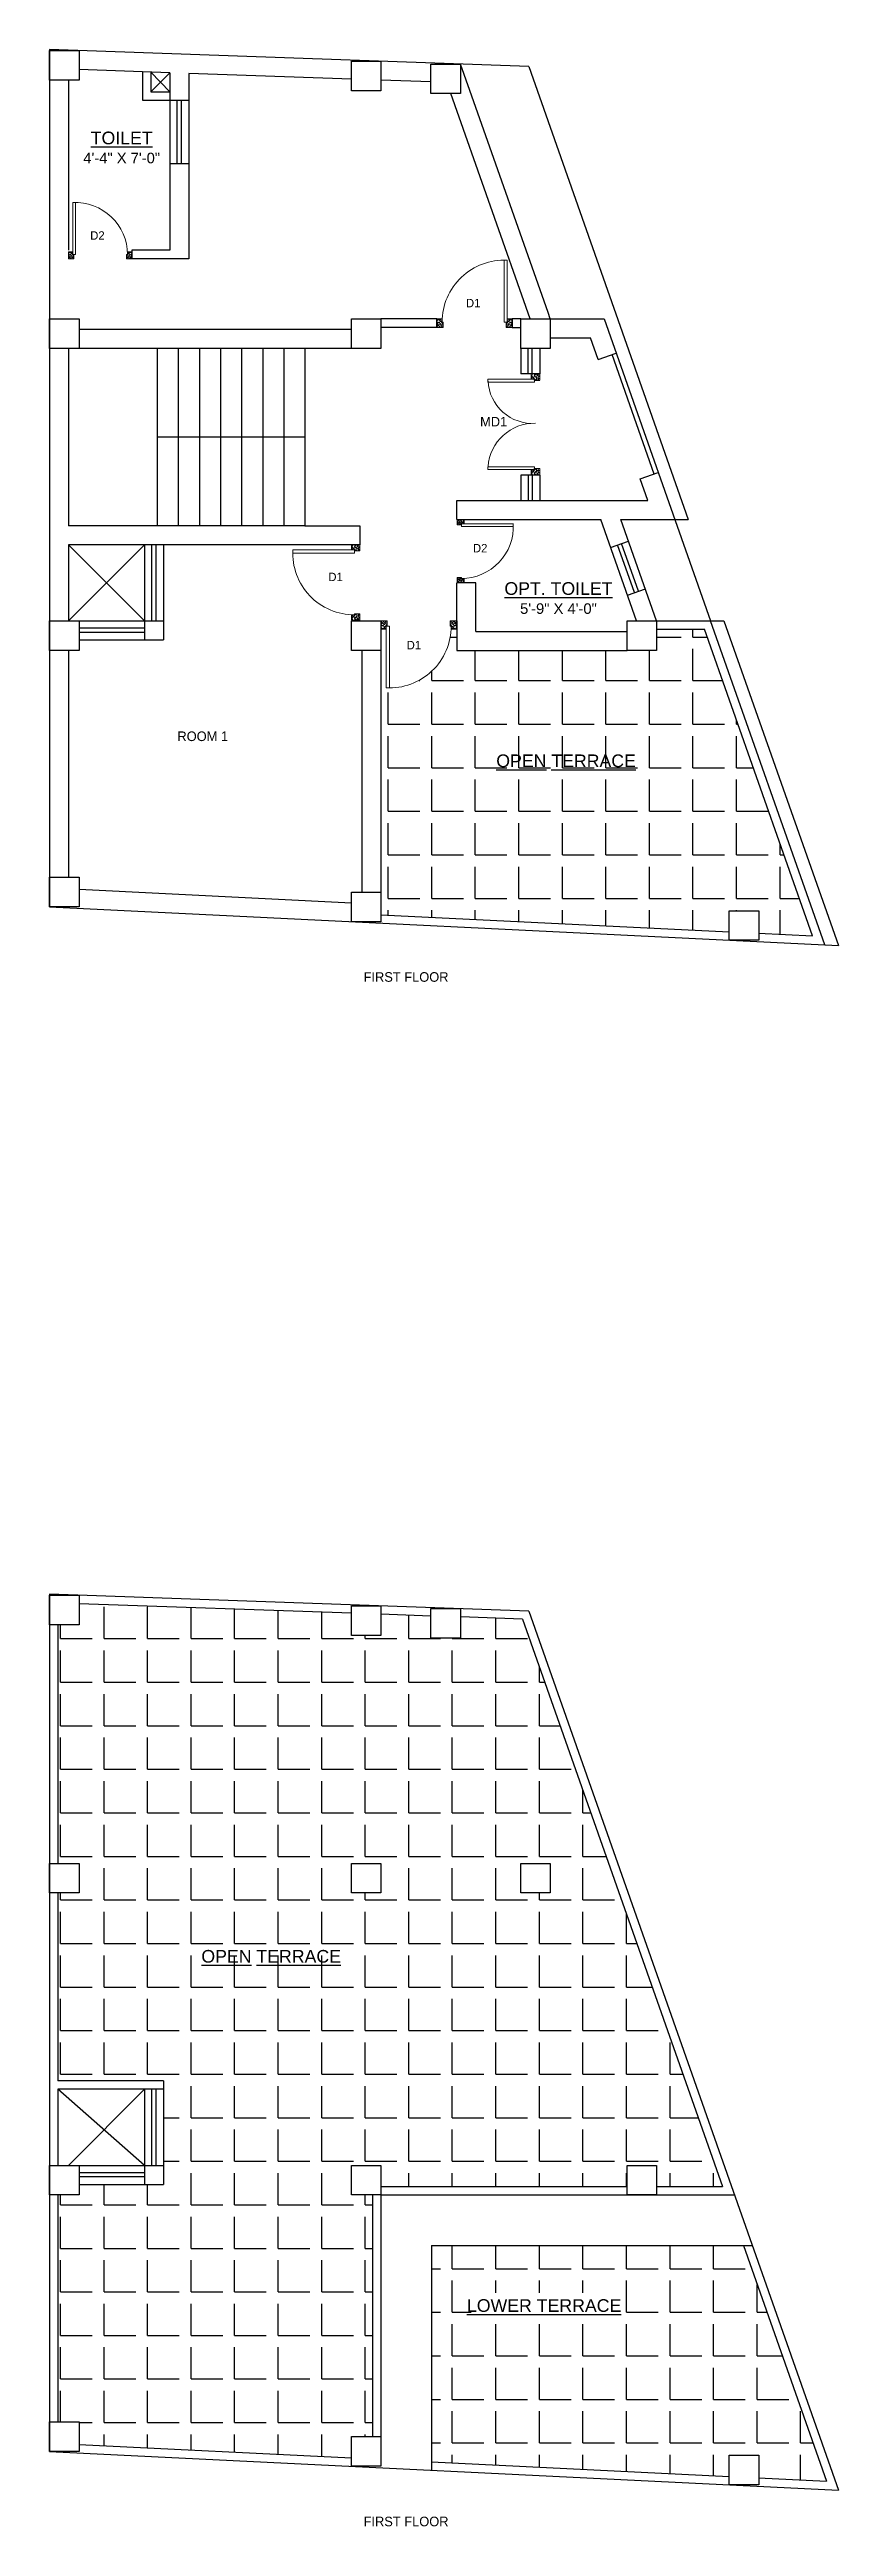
# Model space of a CAD drawing. Header units: inches. Extents: x -4105 to 11866, y -15821 to -3174.
# Drawn here: x 10090 to 10464, y -15580 to -14407 of the extents above; entities that cross this region are included whole.
import ezdxf

# ---------------------------------------------------------------- set-up
doc = ezdxf.new("R2010")
doc.units = ezdxf.units.IN
doc.header["$LTSCALE"] = 0.5
doc.header["$MEASUREMENT"] = 0
for name, color, linetype, lineweight in [('door', 202, 'Continuous', 5), ('Ele', 7, 'Continuous', 30), ('Toilet', 7, 'Continuous', 25), ('wall', 20, 'Continuous', 40)]:
    doc.layers.add(name, color=color, linetype=linetype, lineweight=lineweight)
doc.styles.add('arial', font='arial.ttf')
doc.styles.get("Standard").update_dxf_attribs({"font": 'arial.ttf'})

msp = doc.modelspace()

# ---------------------------------------------------------------- texts
at = {"layer": 'Ele', "color": 0, "ltscale": 2, "char_height": 6, "attachment_point": 2}
for s, insert in [('{\\LTOILET\\fArial TUR|b0|i0|c162|p34;\\P\\fArial TUR|b0|i0|c0|p34;\\H0.8333x;\\l4\\fArial TUR|b0|i0|c162|p34;\'-4" X \\fArial TUR|b0|i0|c0|p34;7\\fArial TUR|b0|i0|c162|p34;\'-0"}', (10124.4, -14445.6)), ('{\\fArial TUR|b0|i0|c162|p34;\\LOPT. TOILET\\P\\fArial TUR|b0|i0|c0|p34;\\H0.8333x;\\l5\\fArial TUR|b0|i0|c162|p34;\'-\\fArial TUR|b0|i0|c0|p34;9\\fArial TUR|b0|i0|c162|p34;" X \\fArial TUR|b0|i0|c0|p34;4\\fArial TUR|b0|i0|c162|p34;\'-0"}', (10331.3, -14659)), ('{\\fArial TUR|b0|i0|c162|p34;\\LOP\\fArial TUR|b0|i0|c0|p34;EN TERRACE}', (10334.9, -14740.6)), ('{\\fArial TUR|b0|i0|c162|p34;\\LOP\\fArial TUR|b0|i0|c0|p34;EN TERRACE}', (10195.2, -15306.8)), ('{\\LLOWER TERRACE}', (10324.5, -15472.2))]:
    msp.add_mtext(s, dxfattribs=dict(at, insert=insert))
at = {"layer": 'Ele', "color": 0, "ltscale": 2, "style": 'arial'}
for s, insert, char_height, attachment_point in [('{\\fCentury Gothic|b0|i0|c0|p34;D2}', (10112.9, -14496.8), 4, 8), ('{\\fCentury Gothic|b0|i0|c0|p34;D1}', (10290.9, -14528.8), 4, 8), ('{\\fCentury Gothic|b0|i0|c0|p34;MD1}', (10300.6, -14580.7), 4.55, 2), ('{\\fCentury Gothic|b0|i0|c0|p34;D2}', (10294.2, -14644.9), 4, 8), ('{\\fCentury Gothic|b0|i0|c0|p34;D1}', (10225.7, -14654.5), 4, 2), ('{\\fCentury Gothic|b0|i0|c0|p34;D1}', (10262.8, -14686.8), 4, 2), ('{\\fCentury Gothic|b0|i0|c0|p34;ROOM 1}', (10162.8, -14729.7), 4.55, 2), ('{\\fCentury Gothic|b0|i0|c0|p34;FIRST FLOOR }', (10259.1, -14843.7), 4.55, 2), ('{\\fCentury Gothic|b0|i0|c0|p34;FIRST FLOOR }', (10259.1, -15575.2), 4.55, 2)]:
    msp.add_mtext(s, dxfattribs=dict(at, insert=insert, char_height=char_height, attachment_point=attachment_point))

# ---------------------------------------------------------------- blocks, each defined once
blk = doc.blocks.new('A$C27B36B59')
at = {"layer": 'door'}
for p, q in [((0, 4), (0, 0)), ((2.5, 4), (0, 4)), ((0, 0), (3, 0)), ((2.5, 2.5), (2.5, 4)), ((3, 2.5), (2.5, 2.5)), ((3, 0), (3, 2.5))]:
    blk.add_line(p, q, dxfattribs=at)
for centre, radius, start, end in [((-1.4, -0.5), 4.75, 22.1411, 72.838), ((1.3, 2.1), 1.64, 45.138, 144.8948), ((2.2, 0.3), 2.49, 83.3149, 152.658), ((0.1, 0.4), 2.05, 349.4875, 93.6805), ((2, -0.5), 2.01, 58.7447, 166.495), ((-0.1, 0.3), 1.13, 343.542, 86.947), ((2.1, -0.4), 1.17, 38.2816, 160.1519)]:
    blk.add_arc(centre, radius, start, end, dxfattribs=at)
blk = doc.blocks.new('D2')
at = {"layer": 'door'}
for p, q in [((74474, 24047.6), (74474, 24018.1)), ((74474, 24047.6), (74475.5, 24047.6)), ((74475.5, 24047.6), (74475.5, 24018.1))]:
    blk.add_line(p, q, dxfattribs=at)
blk.add_arc((74474, 24047.6), 29.5, 180, 272.9146, dxfattribs=at)
at = {"layer": 'door', "xscale": -1, "rotation": 180}
blk.add_blockref('A$C27B36B59', (74442, 24050.1), dxfattribs=at)
at = {"layer": 'door', "rotation": 180}
blk.add_blockref('A$C27B36B59', (74478, 24050.1), dxfattribs=at)

# ---------------------------------------------------------------- hatches: boundary and pattern name
at = {"layer": 'Toilet'}
h = msp.add_hatch(dxfattribs=at)
h.set_pattern_fill('ANGLE', color=256, scale=75)
h.set_pattern_definition([(0, (0, 0), (0, 20.625), [15, -5.625]), (90, (0, 0), (-20.625, 1e-15), [15, -5.625])])
h.paths.add_polyline_path([(10400.4, -14681.3), (10377.8, -14681.3), (10377.8, -14691.3), (10363.8, -14691.3), (10283.2, -14691.3), (10283.2, -14681.3, -0.157879), (10280.8, -14679.8), (10280.5, -14679.8, -0.429193), (10249.7, -14709.1), (10249.7, -14681.3), (10247.2, -14681.3), (10247.2, -14691.3), (10247.2, -14811.6), (10247.2, -14816.5), (10412.2, -14824.6), (10412.2, -14814.6), (10426.2, -14814.6), (10426.2, -14825.3), (10451.6, -14826.5)])
h.paths.add_polyline_path([(10300.4, -14750), (10369.5, -14750), (10369.5, -14737.7), (10300.4, -14737.7)], flags=24)
h = msp.add_hatch(dxfattribs=at)
h.set_pattern_fill('ANGLE', color=256, scale=75)
h.set_pattern_definition([(0, (5310.383, 0), (0, 20.625), [15, -5.625]), (90, (5310.383, 0), (-20.625, 1e-15), [15, -5.625])])
h.paths.add_polyline_path([(10363.8, -15418.8), (10363.8, -15408.8), (10377.8, -15408.8), (10377.8, -15418.8), (10409, -15418.8), (10314.3, -15150.2), (10284.9, -15149.1), (10284.9, -15159.1), (10270.9, -15159.1), (10270.9, -15148.7), (10247.2, -15147.8), (10247.2, -15157.8), (10233.2, -15157.8), (10233.2, -15147.3), (10104.2, -15142.8), (10104.2, -15152.8), (10094.2, -15152.8), (10094.2, -15265.8), (10104.2, -15265.8), (10104.2, -15279.8), (10094.2, -15279.8), (10094.2, -15368.8), (10144.2, -15368.8), (10144.2, -15417.8), (10104.2, -15417.8), (10104.2, -15422.8), (10094.2, -15422.8), (10094.2, -15530.3), (10104.2, -15530.3), (10104.2, -15541), (10233.2, -15547.3), (10233.2, -15537.3), (10243.2, -15537.3), (10243.2, -15422.8), (10233.2, -15422.8), (10233.2, -15408.8), (10247.2, -15408.8), (10247.2, -15418.8)])
h.paths.add_polyline_path([(10313.4, -15279.8), (10313.4, -15265.8), (10327.4, -15265.8), (10327.4, -15279.8)], flags=16)
h.paths.add_polyline_path([(10247.2, -15279.8), (10233.2, -15279.8), (10233.2, -15265.8), (10247.2, -15265.8)], flags=16)
h.paths.add_polyline_path([(10160.7, -15316.2), (10229.8, -15316.2), (10229.8, -15303.9), (10160.7, -15303.9)], flags=24)
h = msp.add_hatch(dxfattribs=at)
h.set_pattern_fill('ANGLE', color=256, scale=75)
h.set_pattern_definition([(0, (5310.383, -731.546), (0, 20.625), [15, -5.625]), (90, (5310.383, -731.546), (-20.625, 1e-15), [15, -5.625])])
h.paths.add_polyline_path([(10289.9, -15481.6), (10359.1, -15481.6), (10359.1, -15469.2), (10289.9, -15469.2)], flags=16)
h.paths.add_polyline_path([(10418.9, -15446.8), (10271.2, -15446.8), (10271.2, -15549.2), (10412.2, -15556.1), (10412.2, -15546.1), (10426.2, -15546.1), (10426.2, -15556.8), (10458.2, -15558.4)])

# ---------------------------------------------------------------- linework, layer by layer
at = {"layer": 'door', "ltscale": 0.5}
for p, q in [((10319.9, -14562.9), (10297.9, -14562.9)), ((10297.9, -14564.3), (10297.9, -14562.9)), ((10319.9, -14564.3), (10297.9, -14564.3)), ((10318.3, -14560.3), (10318.3, -14562.8)), ((10319.9, -14562.9), (10319.9, -14564.3)), ((10320, -14563.4), (10322.4, -14563.4)), ((10297.9, -14604.3), (10297.9, -14605.7)), ((10319.9, -14604.3), (10297.9, -14604.3)), ((10319.9, -14605.7), (10319.9, -14604.3)), ((10319.9, -14605.7), (10297.9, -14605.7)), ((10318.3, -14608.3), (10318.3, -14605.8)), ((10320, -14605.2), (10322.4, -14605.2)), ((10322.4, -14608.3), (10322.4, -14605.2))]:
    msp.add_line(p, q, dxfattribs=at)
for centre, radius, start, end in [((10319, -14562.7), 21.1, 182.8998, 273.7401), ((10320, -14605.8), 22.1, 88.9391, 176.0186)]:
    msp.add_arc(centre, radius, start, end, dxfattribs=at)
at = {"layer": 'Toilet'}
for p, q in [((10317.2, -14414.7), (10090.2, -14406.7)), ((10090.2, -14406.7), (10090.2, -14812.7)), ((10147.2, -14417.7), (10104.2, -14416.2)), ((10134.2, -14417.3), (10134.2, -14430.7)), ((10138.2, -14417.4), (10138.2, -14426.7)), ((10138.2, -14417.4), (10147.2, -14426.7)), ((10289.3, -14426.1), (10284.9, -14413.6)), ((10317.2, -14414.7), (10392.8, -14629.3)), ((10099.2, -14421.2), (10099.2, -14501.8)), ((10138.2, -14426.7), (10147.2, -14417.7)), ((10138.2, -14426.7), (10147.2, -14426.7)), ((10147.2, -14417.7), (10147.2, -14501.8)), ((10156.2, -14418.1), (10156.2, -14505.8)), ((10233.2, -14420.8), (10156.2, -14418.1)), ((10270.9, -14422.1), (10247.2, -14421.3)), ((10317.9, -14534.3), (10280.3, -14427.6)), ((10326.4, -14531.3), (10289.3, -14426.1)), ((10134.2, -14430.7), (10147.2, -14430.7)), ((10147.2, -14430.7), (10156.2, -14430.7)), ((10150.7, -14460.7), (10150.7, -14430.7)), ((10152.7, -14460.7), (10152.7, -14430.7)), ((10147.2, -14460.7), (10156.2, -14460.7)), ((10147.2, -14501.8), (10129.2, -14501.8)), ((10129.2, -14501.8), (10129.2, -14505.8)), ((10156.2, -14505.8), (10129.2, -14505.8)), ((10273.7, -14534.3), (10247.2, -14534.3)), ((10273.7, -14538.3), (10273.7, -14534.3)), ((10313.4, -14534.3), (10309.4, -14534.3)), ((10309.4, -14538.3), (10309.4, -14534.3)), ((10317.9, -14534.3), (10327.4, -14534.3)), ((10317.9, -14534.3), (10352.9, -14534.3)), ((10327.4, -14534.3), (10326.4, -14531.3)), ((10352.9, -14534.3), (10403.3, -14677.3)), ((10233.2, -14539.3), (10104.2, -14539.3)), ((10273.7, -14538.3), (10247.2, -14538.3)), ((10309.4, -14538.3), (10313.4, -14538.3)), ((10327.4, -14543.3), (10346.5, -14543.3)), ((10350.1, -14553.5), (10346.5, -14543.3)), ((10099.2, -14548.3), (10099.2, -14632.3)), ((10233.2, -14548.3), (10099.2, -14548.3)), ((10141.2, -14548.3), (10141.2, -14590.3)), ((10151.2, -14548.3), (10151.2, -14590.3)), ((10161.2, -14548.3), (10161.2, -14590.3)), ((10171.2, -14548.3), (10171.2, -14590.3)), ((10181.2, -14548.3), (10181.2, -14590.3)), ((10191.2, -14548.3), (10191.2, -14590.3)), ((10201.2, -14548.3), (10201.2, -14590.3)), ((10211.2, -14548.3), (10211.2, -14590.3)), ((10313.4, -14548.3), (10313.4, -14560.3)), ((10316.9, -14560.3), (10316.9, -14548.3)), ((10318.9, -14560.3), (10318.9, -14548.3)), ((10322.4, -14548.3), (10322.4, -14560.3)), ((10350.1, -14553.5), (10358.6, -14550.5)), ((10376.6, -14607.8), (10356.7, -14551.2)), ((10322.4, -14560.3), (10313.4, -14560.3)), ((10211.2, -14590.3), (10141.2, -14590.3)), ((10141.2, -14590.3), (10141.2, -14632.3)), ((10151.2, -14590.3), (10151.2, -14632.3)), ((10161.2, -14590.3), (10161.2, -14632.3)), ((10171.2, -14590.3), (10171.2, -14632.3)), ((10181.2, -14590.3), (10181.2, -14632.3)), ((10191.2, -14590.3), (10191.2, -14632.3)), ((10201.2, -14590.3), (10201.2, -14632.3)), ((10211.2, -14590.3), (10211.2, -14632.3)), ((10313.4, -14608.3), (10313.4, -14620.3)), ((10322.4, -14608.3), (10313.4, -14608.3)), ((10316.9, -14608.3), (10316.9, -14620.3)), ((10318.9, -14608.3), (10318.9, -14620.3)), ((10322.4, -14608.3), (10322.4, -14620.3)), ((10370, -14610.1), (10378.5, -14607.1)), ((10373.6, -14620.3), (10370, -14610.1)), ((10283.2, -14629.3), (10283.2, -14620.3)), ((10283.2, -14620.3), (10373.6, -14620.3)), ((10211.2, -14632.3), (10099.2, -14632.3)), ((10211.2, -14632.3), (10237.2, -14632.3)), ((10237.2, -14632.3), (10237.2, -14641.3)), ((10283.2, -14629.3), (10351.4, -14629.3)), ((10368.3, -14677.3), (10351.4, -14629.3)), ((10356, -14642.5), (10364.5, -14639.5)), ((10377.8, -14677.3), (10360.9, -14629.3)), ((10360.9, -14629.3), (10392.8, -14629.3)), ((10099.2, -14641.3), (10099.2, -14677.3)), ((10237.2, -14641.3), (10099.2, -14641.3)), ((10099.2, -14677.3), (10135.2, -14641.3)), ((10135.2, -14677.3), (10099.2, -14641.3)), ((10135.2, -14641.3), (10135.2, -14677.3)), ((10138.7, -14677.3), (10138.7, -14641.3)), ((10140.7, -14677.3), (10140.7, -14641.3)), ((10144.2, -14641.3), (10144.2, -14686.3)), ((10367.3, -14663.9), (10359.3, -14641.3)), ((10369.2, -14663.3), (10361.2, -14640.6)), ((10283.2, -14677.3), (10283.2, -14659.3)), ((10292.2, -14659.3), (10283.2, -14659.3)), ((10292.2, -14682.3), (10292.2, -14659.3)), ((10364, -14665.1), (10372.5, -14662.1)), ((10104.2, -14677.3), (10135.2, -14677.3)), ((10135.2, -14680.8), (10104.2, -14680.8)), ((10135.2, -14682.8), (10104.2, -14682.8)), ((10104.2, -14686.3), (10144.2, -14686.3)), ((10135.2, -14677.3), (10135.2, -14686.3)), ((10135.2, -14677.3), (10144.2, -14677.3)), ((10283.2, -14677.3), (10283.2, -14691.3)), ((10292.2, -14682.3), (10363.8, -14682.3)), ((10377.8, -14677.3), (10409.7, -14677.3)), ((10377.8, -14681.3), (10400.4, -14681.3)), ((10451.6, -14826.5), (10400.4, -14681.3)), ((10457.4, -14830.8), (10403.3, -14677.3)), ((10409.7, -14677.3), (10463.9, -14831.1)), ((10099.2, -14691.3), (10099.2, -14798.7)), ((10238.2, -14691.3), (10238.2, -14805.8)), ((10247.2, -14691.3), (10247.2, -14811.6)), ((10283.2, -14691.3), (10363.8, -14691.3)), ((10104.2, -14804.4), (10233.2, -14810.8)), ((10090.2, -14812.7), (10463.9, -14831.1)), ((10247.2, -14816.5), (10412.2, -14824.6)), ((10426, -14825.3), (10451.6, -14826.5)), ((10317.2, -15146.3), (10090.2, -15138.3)), ((10090.2, -15138.3), (10090.2, -15544.3)), ((10233.2, -15147.3), (10104.2, -15142.8)), ((10094.2, -15152.8), (10094.2, -15265.8)), ((10270.9, -15148.7), (10247.2, -15147.8)), ((10314.3, -15150.2), (10284.9, -15149.1)), ((10314.3, -15150.2), (10409, -15418.8)), ((10317.2, -15146.3), (10463.9, -15562.7)), ((10094.2, -15279.8), (10094.2, -15368.8)), ((10144.2, -15368.8), (10094.2, -15368.8)), ((10094.2, -15372.8), (10094.2, -15408.8)), ((10135.2, -15408.8), (10094.2, -15372.8)), ((10144.2, -15372.8), (10094.2, -15372.8)), ((10099.2, -15408.8), (10135.2, -15372.8)), ((10135.2, -15372.8), (10135.2, -15408.8)), ((10138.7, -15408.8), (10138.7, -15372.8)), ((10140.7, -15408.8), (10140.7, -15372.8)), ((10144.2, -15368.8), (10144.2, -15417.8)), ((10104.2, -15408.8), (10135.2, -15408.8)), ((10135.2, -15412.3), (10104.2, -15412.3)), ((10135.2, -15414.3), (10104.2, -15414.3)), ((10135.2, -15408.8), (10135.2, -15417.8)), ((10135.2, -15408.8), (10144.2, -15408.8)), ((10094.2, -15422.8), (10094.2, -15530.3)), ((10104.2, -15417.8), (10144.2, -15417.8)), ((10243.2, -15422.8), (10243.2, -15537.3)), ((10247.2, -15418.8), (10363.8, -15418.8)), ((10247.2, -15422.8), (10414.6, -15422.8)), ((10247.2, -15422.8), (10247.2, -15543.2)), ((10377.8, -15418.8), (10409, -15418.8)), ((10271.2, -15446.8), (10423.1, -15446.8)), ((10271.2, -15446.8), (10271.2, -15553.2)), ((10418.9, -15446.8), (10458.2, -15558.4)), ((10104.2, -15541), (10233.2, -15547.3)), ((10090.2, -15544.3), (10463.9, -15562.7)), ((10271.2, -15549.2), (10412.2, -15556.1)), ((10426, -15556.8), (10458.2, -15558.4))]:
    msp.add_line(p, q, dxfattribs=at)
for points in [[(10090.2, -14407.2), (10104.2, -14407.2), (10104.2, -14421.2), (10090.2, -14421.2)], [(10233.2, -14412.3), (10247.2, -14412.3), (10247.2, -14426.3), (10233.2, -14426.3)], [(10270.9, -14413.6), (10284.9, -14413.6), (10284.9, -14427.6), (10270.9, -14427.6)], [(10090.2, -14534.3), (10104.2, -14534.3), (10104.2, -14548.3), (10090.2, -14548.3)], [(10233.2, -14534.3), (10247.2, -14534.3), (10247.2, -14548.3), (10233.2, -14548.3)], [(10313.4, -14534.3), (10327.4, -14534.3), (10327.4, -14548.3), (10313.4, -14548.3)], [(10090.2, -14677.3), (10104.2, -14677.3), (10104.2, -14691.3), (10090.2, -14691.3)], [(10233.2, -14677.3), (10247.2, -14677.3), (10247.2, -14691.3), (10233.2, -14691.3)], [(10363.8, -14677.3), (10377.8, -14677.3), (10377.8, -14691.3), (10363.8, -14691.3)], [(10090.2, -14798.7), (10104.2, -14798.7), (10104.2, -14812.7), (10090.2, -14812.7)], [(10233.2, -14805.8), (10247.2, -14805.8), (10247.2, -14819.8), (10233.2, -14819.8)], [(10412.2, -14814.6), (10426.2, -14814.6), (10426.2, -14828.6), (10412.2, -14828.6)], [(10090.2, -15138.8), (10104.2, -15138.8), (10104.2, -15152.8), (10090.2, -15152.8)], [(10233.2, -15143.8), (10247.2, -15143.8), (10247.2, -15157.8), (10233.2, -15157.8)], [(10270.9, -15145.1), (10284.9, -15145.1), (10284.9, -15159.1), (10270.9, -15159.1)], [(10090.2, -15265.8), (10104.2, -15265.8), (10104.2, -15279.8), (10090.2, -15279.8)], [(10233.2, -15265.8), (10247.2, -15265.8), (10247.2, -15279.8), (10233.2, -15279.8)], [(10313.4, -15265.8), (10327.4, -15265.8), (10327.4, -15279.8), (10313.4, -15279.8)], [(10090.2, -15408.8), (10104.2, -15408.8), (10104.2, -15422.8), (10090.2, -15422.8)], [(10233.2, -15408.8), (10247.2, -15408.8), (10247.2, -15422.8), (10233.2, -15422.8)], [(10363.8, -15408.8), (10377.8, -15408.8), (10377.8, -15422.8), (10363.8, -15422.8)], [(10090.2, -15530.3), (10104.2, -15530.3), (10104.2, -15544.3), (10090.2, -15544.3)], [(10233.2, -15537.3), (10247.2, -15537.3), (10247.2, -15551.3), (10233.2, -15551.3)], [(10412.2, -15546.1), (10426.2, -15546.1), (10426.2, -15560.1), (10412.2, -15560.1)]]:
    msp.add_lwpolyline(points, close=True, dxfattribs=at)

# ---------------------------------------------------------------- block references
at = {"layer": 'door', "yscale": 1.023696682466134, "zscale": 1.023696682464479}
for p, xscale, rotation in [((10322.4, -14560.3), -1.023696682466134, 90.00000000006979), ((10322.4, -14608.3), 1.023696682466134, 90.00000000006983)]:
    msp.add_blockref('A$C27B36B59', p, dxfattribs=dict(at, xscale=xscale, rotation=rotation))
at = {"layer": 'wall', "color": 2, "linetype": 'ByBlock'}
for p, xscale, yscale, zscale, rotation in [((72164.2, 5535.9), 0.8333333333285103, 0.8333333333285103, 0.8333333333267571, 180), ((-63703.7, 9361.7), -0.993758995122728, 0.993758995122728, 0.993758995122728, 180), ((30325, -76694.3), 0.8333333333285103, 0.8333333333285103, 0.8333333333267571, 90.00000000000001), ((-13662.8, -88654.4), -0.993758995122728, 0.993758995122728, 0.993758995122728, 270)]:
    msp.add_blockref('D2', p, dxfattribs=dict(at, xscale=xscale, yscale=yscale, zscale=zscale, rotation=rotation))
at = {"layer": 'wall', "color": 2, "linetype": 'ByBlock', "xscale": -0.993758995122728, "yscale": 0.993758995122728, "zscale": 0.993758995122728}
msp.add_blockref('D2', (84260.4, -38577.3), dxfattribs=at)

msp.set_redraw_order([(e.dxf.handle, doc.entitydb.next_handle()) for e in msp.query("TEXT MTEXT ATTDEF DIMENSION ARC_DIMENSION")])  # texts and dimensions are drawn at this point

doc.saveas('drawing.dxf')
